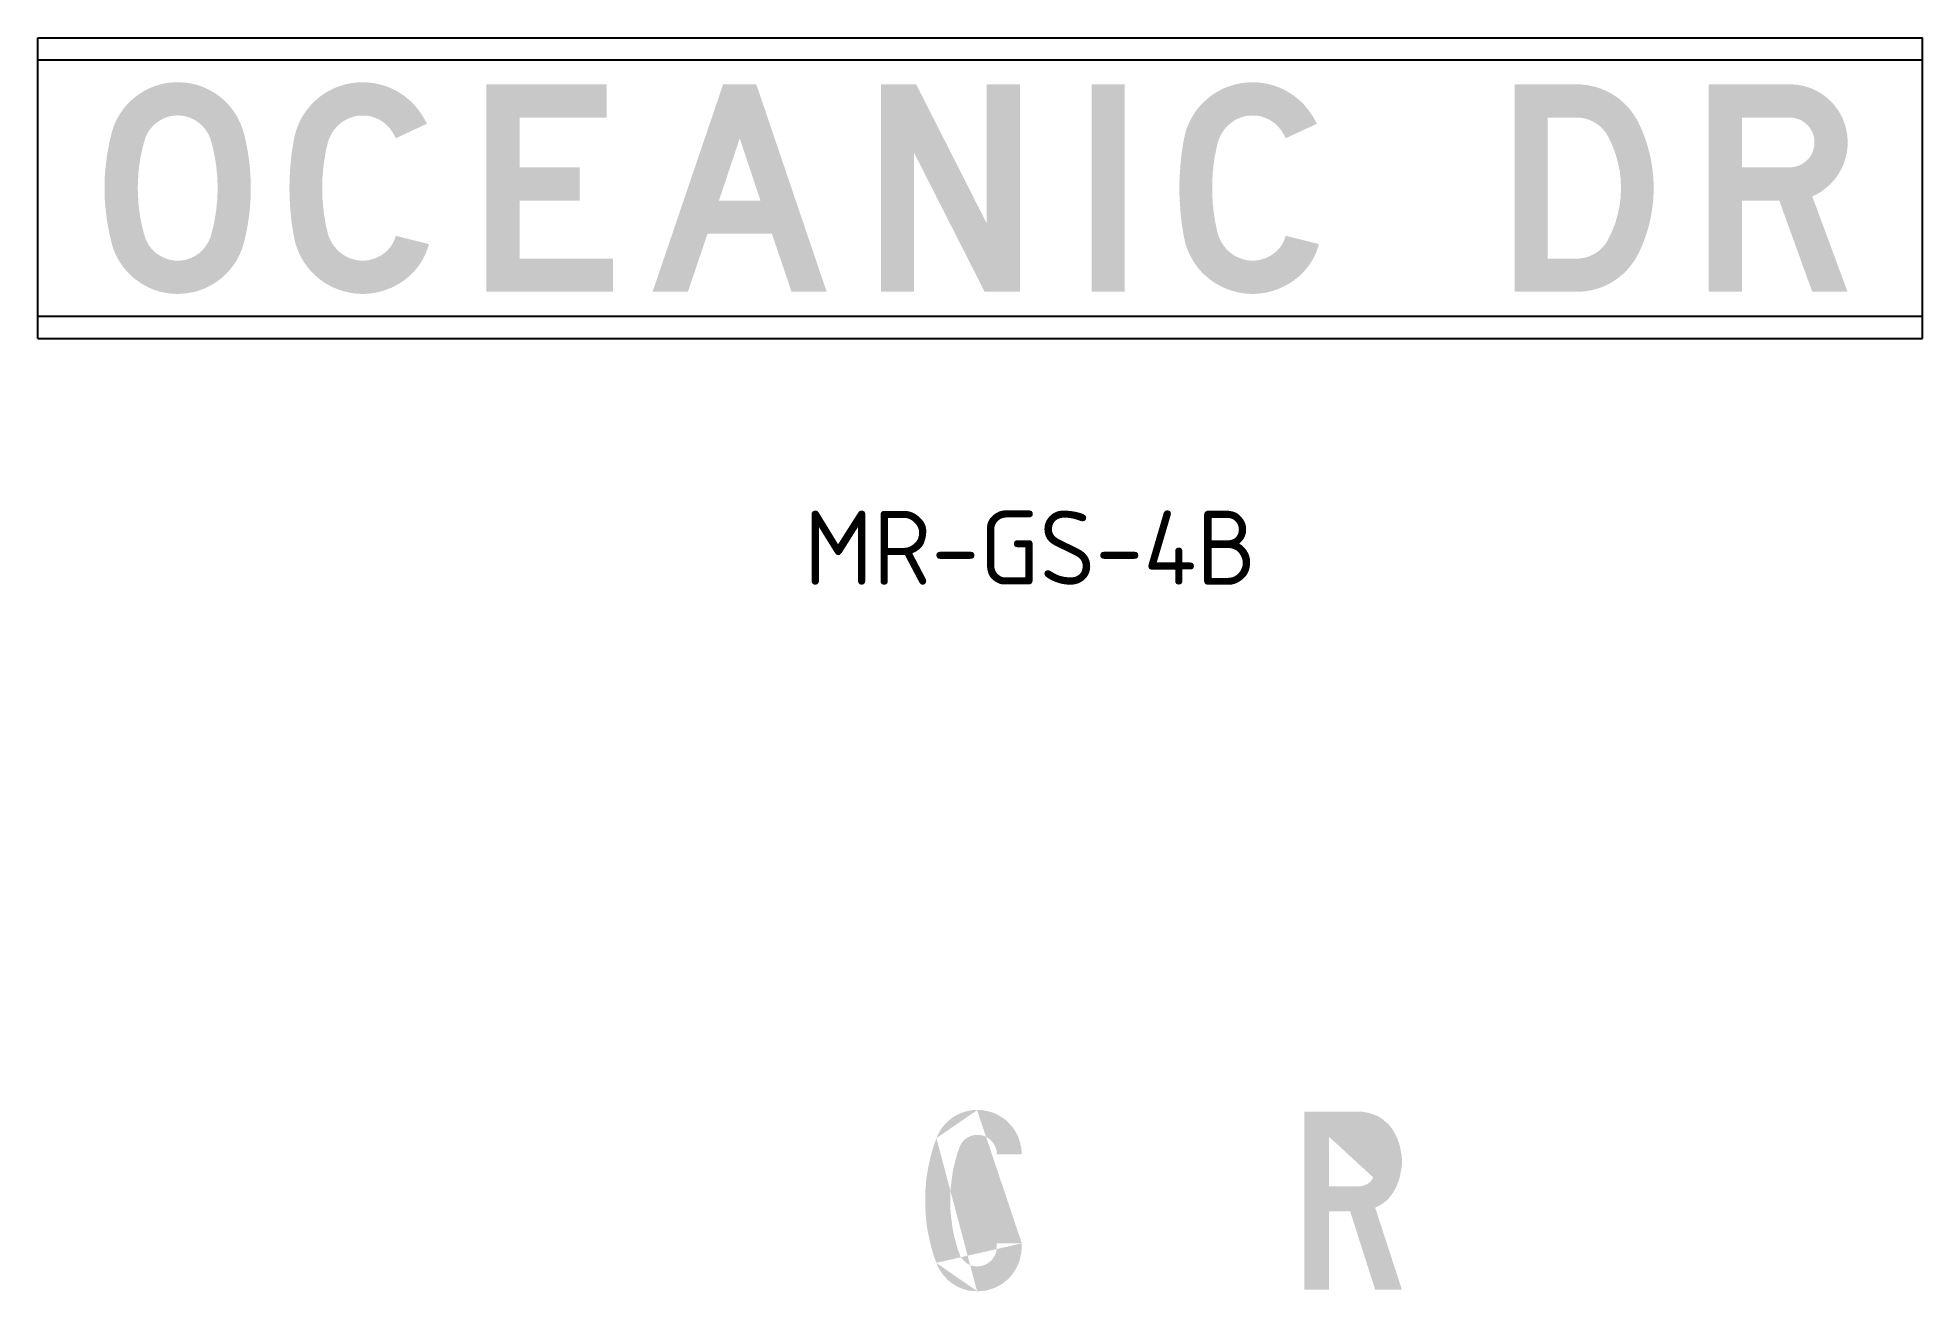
# Model space of a CAD drawing. Extents: x 78 to 205, y 184 to 269.
import ezdxf

# ---------------------------------------------------------------- set-up
doc = ezdxf.new("R2010")
doc.units = 0
doc.header["$LTSCALE"] = 12
doc.header["$MEASUREMENT"] = 0
doc.layers.add('L25', color=1, linetype='CONTINUOUS')
doc.layers.add('T50', color=7, linetype='CONTINUOUS')
doc.styles.add('ISO', font='ISO3098B')

msp = doc.modelspace()

# ---------------------------------------------------------------- texts
at = {"layer": 'T50', "style": 'ISO'}
msp.add_text('MR-GS-4B', height=5, dxfattribs=at).set_placement((129.41, 232.18))

# ---------------------------------------------------------------- hatches: boundary and pattern name
at = {"layer": 'L25'}
h = msp.add_hatch(color=256, dxfattribs=at)
h.paths.add_polyline_path([(87.14, 263.85), (87.03, 263.85), (86.92, 263.84), (86.82, 263.83), (86.71, 263.81), (86.6, 263.79), (86.5, 263.76), (86.4, 263.73), (86.3, 263.69), (86.2, 263.65), (86.1, 263.6), (86.01, 263.56), (85.92, 263.5), (85.83, 263.44), (85.74, 263.38), (85.66, 263.31), (85.57, 263.24), (85.5, 263.17), (85.42, 263.09), (85.35, 263.01), (85.28, 262.93), (85.22, 262.84), (85.16, 262.76), (85.11, 262.66), (85.06, 262.57), (85.01, 262.47), (84.97, 262.37), (84.93, 262.27), (84.9, 262.17), (84.84, 261.95), (84.78, 261.72), (84.73, 261.49), (84.68, 261.27), (84.63, 261.04), (84.59, 260.8), (84.56, 260.58), (84.53, 260.35), (84.5, 260.12), (84.48, 259.88), (84.47, 259.65), (84.45, 259.42), (84.45, 259.19), (84.44, 258.95), (84.45, 258.72), (84.45, 258.48), (84.47, 258.25), (84.48, 258.02), (84.5, 257.79), (84.53, 257.56), (84.56, 257.33), (84.59, 257.09), (84.63, 256.86), (84.68, 256.64), (84.73, 256.41), (84.78, 256.18), (84.84, 255.95), (84.9, 255.73), (84.93, 255.63), (84.97, 255.53), (85.01, 255.43), (85.06, 255.33), (85.11, 255.24), (85.16, 255.15), (85.22, 255.06), (85.28, 254.97), (85.35, 254.89), (85.42, 254.81), (85.5, 254.73), (85.57, 254.66), (85.66, 254.58), (85.74, 254.52), (85.83, 254.46), (85.92, 254.4), (86.01, 254.34), (86.1, 254.3), (86.2, 254.25), (86.3, 254.21), (86.4, 254.18), (86.5, 254.14), (86.6, 254.11), (86.71, 254.09), (86.82, 254.07), (86.92, 254.06), (87.03, 254.05), (87.14, 254.05), (87.25, 254.05), (87.35, 254.06), (87.46, 254.07), (87.56, 254.09), (87.67, 254.11), (87.77, 254.14), (87.87, 254.18), (87.97, 254.21), (88.07, 254.25), (88.17, 254.3), (88.27, 254.34), (88.36, 254.4), (88.45, 254.46), (88.54, 254.52), (88.62, 254.58), (88.7, 254.66), (88.78, 254.73), (88.85, 254.81), (88.92, 254.89), (88.99, 254.97), (89.05, 255.06), (89.11, 255.15), (89.17, 255.24), (89.22, 255.33), (89.26, 255.43), (89.31, 255.53), (89.35, 255.63), (89.37, 255.73), (89.44, 255.95), (89.5, 256.18), (89.55, 256.41), (89.6, 256.64), (89.64, 256.86), (89.68, 257.09), (89.72, 257.33), (89.75, 257.56), (89.77, 257.79), (89.79, 258.02), (89.81, 258.25), (89.82, 258.48), (89.83, 258.72), (89.83, 258.95), (89.83, 259.19), (89.82, 259.42), (89.81, 259.65), (89.79, 259.88), (89.77, 260.12), (89.75, 260.35), (89.72, 260.58), (89.68, 260.8), (89.64, 261.04), (89.6, 261.27), (89.55, 261.49), (89.5, 261.72), (89.44, 261.95), (89.37, 262.17), (89.35, 262.27), (89.31, 262.37), (89.26, 262.47), (89.22, 262.57), (89.17, 262.66), (89.11, 262.76), (89.05, 262.84), (88.99, 262.93), (88.92, 263.01), (88.85, 263.09), (88.78, 263.17), (88.7, 263.24), (88.62, 263.31), (88.54, 263.38), (88.45, 263.44), (88.36, 263.5), (88.27, 263.56), (88.17, 263.6), (88.07, 263.65), (87.97, 263.69), (87.87, 263.73), (87.77, 263.76), (87.67, 263.79), (87.56, 263.81), (87.46, 263.83), (87.35, 263.84), (87.25, 263.85)], flags=16)
h.paths.add_polyline_path([(87.14, 266.09), (86.99, 266.09), (86.85, 266.08), (86.7, 266.07), (86.56, 266.06), (86.41, 266.04), (86.27, 266.01), (86.12, 265.98), (85.98, 265.95), (85.84, 265.91), (85.7, 265.87), (85.56, 265.82), (85.43, 265.77), (85.29, 265.71), (85.16, 265.65), (85.03, 265.59), (84.9, 265.52), (84.77, 265.44), (84.65, 265.37), (84.53, 265.29), (84.41, 265.2), (84.29, 265.12), (84.18, 265.02), (84.07, 264.93), (83.96, 264.83), (83.86, 264.73), (83.76, 264.63), (83.66, 264.51), (83.56, 264.4), (83.47, 264.29), (83.39, 264.17), (83.3, 264.05), (83.22, 263.93), (83.15, 263.81), (83.08, 263.68), (83.01, 263.55), (82.95, 263.42), (82.89, 263.28), (82.83, 263.15), (82.78, 263.01), (82.74, 262.87), (82.7, 262.73), (82.66, 262.59), (82.6, 262.34), (82.54, 262.08), (82.49, 261.82), (82.44, 261.57), (82.39, 261.31), (82.35, 261.05), (82.32, 260.79), (82.29, 260.53), (82.26, 260.26), (82.24, 260), (82.22, 259.74), (82.21, 259.47), (82.2, 259.21), (82.2, 258.95), (82.2, 258.69), (82.21, 258.42), (82.22, 258.16), (82.24, 257.9), (82.26, 257.64), (82.29, 257.38), (82.32, 257.11), (82.35, 256.85), (82.39, 256.6), (82.44, 256.34), (82.49, 256.08), (82.54, 255.82), (82.6, 255.57), (82.66, 255.31), (82.7, 255.17), (82.74, 255.03), (82.78, 254.89), (82.83, 254.75), (82.89, 254.62), (82.95, 254.48), (83.01, 254.35), (83.08, 254.22), (83.15, 254.1), (83.22, 253.97), (83.3, 253.85), (83.39, 253.73), (83.47, 253.61), (83.56, 253.5), (83.66, 253.38), (83.76, 253.28), (83.86, 253.17), (83.96, 253.07), (84.07, 252.97), (84.18, 252.87), (84.29, 252.78), (84.41, 252.7), (84.53, 252.61), (84.65, 252.53), (84.77, 252.46), (84.9, 252.38), (85.03, 252.32), (85.16, 252.25), (85.29, 252.19), (85.43, 252.13), (85.56, 252.08), (85.7, 252.04), (85.84, 251.99), (85.98, 251.95), (86.12, 251.92), (86.27, 251.89), (86.41, 251.87), (86.56, 251.84), (86.7, 251.83), (86.85, 251.82), (86.99, 251.81), (87.14, 251.81), (87.28, 251.81), (87.43, 251.82), (87.57, 251.83), (87.72, 251.84), (87.86, 251.87), (88.01, 251.89), (88.15, 251.92), (88.29, 251.95), (88.44, 251.99), (88.58, 252.04), (88.71, 252.08), (88.84, 252.13), (88.98, 252.19), (89.11, 252.25), (89.24, 252.32), (89.37, 252.38), (89.5, 252.46), (89.63, 252.53), (89.75, 252.61), (89.87, 252.7), (89.98, 252.78), (90.1, 252.87), (90.21, 252.97), (90.31, 253.07), (90.42, 253.17), (90.52, 253.28), (90.62, 253.38), (90.71, 253.5), (90.8, 253.61), (90.89, 253.73), (90.97, 253.85), (91.05, 253.97), (91.12, 254.1), (91.2, 254.22), (91.26, 254.35), (91.33, 254.48), (91.38, 254.62), (91.44, 254.75), (91.49, 254.89), (91.54, 255.03), (91.58, 255.17), (91.62, 255.31), (91.68, 255.57), (91.74, 255.82), (91.79, 256.08), (91.84, 256.34), (91.89, 256.6), (91.92, 256.85), (91.96, 257.11), (91.99, 257.38), (92.02, 257.64), (92.03, 257.9), (92.05, 258.16), (92.06, 258.42), (92.07, 258.69), (92.07, 258.95), (92.07, 259.21), (92.06, 259.47), (92.05, 259.74), (92.03, 260), (92.02, 260.26), (91.99, 260.53), (91.96, 260.79), (91.92, 261.05), (91.89, 261.31), (91.84, 261.57), (91.79, 261.82), (91.74, 262.08), (91.68, 262.34), (91.62, 262.59), (91.58, 262.73), (91.54, 262.87), (91.49, 263.01), (91.44, 263.15), (91.38, 263.28), (91.33, 263.42), (91.26, 263.55), (91.2, 263.68), (91.12, 263.81), (91.05, 263.93), (90.97, 264.05), (90.89, 264.17), (90.8, 264.29), (90.71, 264.4), (90.62, 264.51), (90.52, 264.63), (90.42, 264.73), (90.31, 264.83), (90.21, 264.93), (90.1, 265.02), (89.98, 265.12), (89.87, 265.2), (89.75, 265.29), (89.63, 265.37), (89.5, 265.44), (89.37, 265.52), (89.24, 265.59), (89.11, 265.65), (88.98, 265.71), (88.84, 265.77), (88.71, 265.82), (88.58, 265.87), (88.44, 265.91), (88.29, 265.95), (88.15, 265.98), (88.01, 266.01), (87.86, 266.04), (87.72, 266.06), (87.57, 266.07), (87.43, 266.08), (87.28, 266.09)])
for points in [[(99.62, 266.09), (99.46, 266.09), (99.31, 266.08), (99.16, 266.07), (99, 266.05), (98.85, 266.03), (98.7, 266), (98.55, 265.97), (98.4, 265.93), (98.25, 265.89), (98.1, 265.84), (97.96, 265.79), (97.82, 265.74), (97.68, 265.68), (97.54, 265.61), (97.4, 265.54), (97.27, 265.47), (97.13, 265.39), (97, 265.3), (96.88, 265.22), (96.75, 265.13), (96.63, 265.03), (96.52, 264.93), (96.4, 264.83), (96.29, 264.72), (96.18, 264.61), (96.08, 264.5), (95.98, 264.38), (95.88, 264.26), (95.79, 264.14), (95.7, 264.01), (95.62, 263.88), (95.54, 263.75), (95.46, 263.61), (95.39, 263.47), (95.33, 263.33), (95.27, 263.19), (95.21, 263.05), (95.16, 262.91), (95.11, 262.76), (95.07, 262.61), (95.03, 262.46), (95, 262.31), (94.94, 262.02), (94.9, 261.73), (94.85, 261.44), (94.81, 261.15), (94.78, 260.86), (94.76, 260.56), (94.73, 260.27), (94.71, 259.98), (94.7, 259.69), (94.69, 259.39), (94.68, 259.1), (94.68, 258.81), (94.69, 258.51), (94.7, 258.22), (94.71, 257.92), (94.73, 257.63), (94.76, 257.34), (94.78, 257.04), (94.81, 256.75), (94.85, 256.46), (94.9, 256.17), (94.94, 255.88), (95, 255.59), (95.03, 255.44), (95.07, 255.29), (95.11, 255.14), (95.16, 254.99), (95.21, 254.85), (95.27, 254.7), (95.33, 254.57), (95.39, 254.43), (95.46, 254.29), (95.54, 254.15), (95.62, 254.02), (95.7, 253.89), (95.79, 253.77), (95.88, 253.64), (95.98, 253.52), (96.08, 253.4), (96.18, 253.29), (96.29, 253.18), (96.4, 253.07), (96.52, 252.97), (96.63, 252.87), (96.75, 252.77), (96.88, 252.68), (97, 252.59), (97.13, 252.51), (97.27, 252.44), (97.4, 252.36), (97.54, 252.29), (97.68, 252.22), (97.82, 252.17), (97.96, 252.11), (98.1, 252.06), (98.25, 252.01), (98.4, 251.97), (98.55, 251.93), (98.7, 251.9), (98.85, 251.87), (99, 251.85), (99.16, 251.83), (99.31, 251.82), (99.46, 251.81), (99.62, 251.81), (99.77, 251.81), (99.93, 251.82), (100.08, 251.83), (100.23, 251.85), (100.38, 251.87), (100.53, 251.9), (100.68, 251.93), (100.83, 251.97), (100.98, 252.01), (101.13, 252.06), (101.28, 252.11), (101.41, 252.17), (101.56, 252.22), (101.7, 252.29), (101.83, 252.36), (101.97, 252.44), (102.1, 252.51), (102.23, 252.59), (102.36, 252.68), (102.48, 252.77), (102.6, 252.87), (102.72, 252.97), (102.84, 253.07), (102.94, 253.17), (103.04, 253.27), (103.14, 253.38), (103.24, 253.5), (103.33, 253.61), (103.41, 253.73), (103.5, 253.85), (103.58, 253.97), (103.65, 254.09), (103.72, 254.22), (103.79, 254.35), (103.85, 254.48), (103.91, 254.62), (103.96, 254.75), (104.01, 254.89), (104.06, 255.03), (104.09, 255.17), (101.86, 255.73), (101.83, 255.63), (101.8, 255.53), (101.76, 255.44), (101.71, 255.34), (101.67, 255.25), (101.62, 255.16), (101.56, 255.07), (101.5, 254.98), (101.43, 254.9), (101.37, 254.83), (101.29, 254.75), (101.22, 254.68), (101.14, 254.6), (101.05, 254.54), (100.96, 254.47), (100.87, 254.41), (100.77, 254.35), (100.67, 254.31), (100.58, 254.26), (100.48, 254.21), (100.37, 254.18), (100.27, 254.15), (100.16, 254.12), (100.05, 254.09), (99.95, 254.07), (99.83, 254.06), (99.73, 254.05), (99.62, 254.05), (99.51, 254.05), (99.4, 254.06), (99.29, 254.07), (99.18, 254.09), (99.07, 254.12), (98.97, 254.15), (98.86, 254.18), (98.76, 254.21), (98.66, 254.26), (98.56, 254.31), (98.46, 254.35), (98.37, 254.41), (98.27, 254.47), (98.19, 254.54), (98.1, 254.6), (98.02, 254.68), (97.94, 254.75), (97.86, 254.83), (97.79, 254.92), (97.71, 255), (97.65, 255.1), (97.58, 255.19), (97.53, 255.28), (97.47, 255.38), (97.42, 255.48), (97.38, 255.58), (97.33, 255.69), (97.3, 255.79), (97.27, 255.9), (97.24, 256.01), (97.18, 256.25), (97.13, 256.49), (97.09, 256.74), (97.05, 256.98), (97.01, 257.22), (96.98, 257.47), (96.95, 257.72), (96.93, 257.96), (96.91, 258.21), (96.9, 258.46), (96.89, 258.7), (96.89, 258.95), (96.89, 259.2), (96.9, 259.45), (96.91, 259.69), (96.93, 259.94), (96.95, 260.18), (96.98, 260.43), (97.01, 260.67), (97.05, 260.92), (97.09, 261.17), (97.13, 261.41), (97.18, 261.65), (97.24, 261.89), (97.27, 262), (97.3, 262.11), (97.33, 262.21), (97.38, 262.32), (97.42, 262.42), (97.47, 262.52), (97.53, 262.62), (97.58, 262.71), (97.65, 262.81), (97.71, 262.9), (97.79, 262.99), (97.86, 263.07), (97.94, 263.15), (98.02, 263.23), (98.1, 263.3), (98.19, 263.37), (98.27, 263.43), (98.37, 263.49), (98.46, 263.55), (98.56, 263.6), (98.66, 263.64), (98.76, 263.69), (98.86, 263.72), (98.97, 263.76), (99.07, 263.79), (99.18, 263.81), (99.29, 263.83), (99.4, 263.84), (99.51, 263.84), (99.62, 263.85), (99.73, 263.84), (99.83, 263.84), (99.95, 263.83), (100.05, 263.81), (100.16, 263.79), (100.27, 263.76), (100.37, 263.72), (100.48, 263.69), (100.58, 263.64), (100.67, 263.6), (100.77, 263.55), (100.87, 263.49), (100.96, 263.43), (101.05, 263.37), (101.14, 263.3), (101.22, 263.23), (101.29, 263.15), (101.37, 263.07), (101.45, 262.98), (101.52, 262.9), (101.58, 262.8), (101.65, 262.71), (101.7, 262.61), (101.76, 262.51), (101.81, 262.41), (101.86, 262.31), (103.93, 263.28), (103.95, 263.29), (103.89, 263.44), (103.81, 263.57), (103.73, 263.71), (103.65, 263.85), (103.56, 263.98), (103.47, 264.11), (103.37, 264.24), (103.27, 264.36), (103.17, 264.49), (103.06, 264.61), (102.95, 264.72), (102.84, 264.83), (102.72, 264.93), (102.6, 265.03), (102.48, 265.13), (102.36, 265.22), (102.23, 265.3), (102.1, 265.39), (101.97, 265.47), (101.83, 265.54), (101.7, 265.61), (101.56, 265.68), (101.41, 265.74), (101.28, 265.79), (101.13, 265.84), (100.98, 265.89), (100.83, 265.93), (100.68, 265.97), (100.53, 266), (100.38, 266.03), (100.23, 266.05), (100.08, 266.07), (99.93, 266.08), (99.77, 266.09)], [(110.21, 258.11), (110.21, 254.19), (116.51, 254.19), (116.51, 251.95), (107.97, 251.95), (107.97, 265.95), (116.09, 265.95), (116.09, 263.71), (110.21, 263.71), (110.21, 260.35), (114.27, 260.35), (114.27, 258.11)], [(141.6, 251.95), (136.84, 261.33), (136.84, 251.95), (134.6, 251.95), (134.6, 265.95), (136.98, 265.95), (141.74, 256.57), (141.74, 265.95), (143.98, 265.95), (143.98, 251.95)], [(151.06, 251.95), (148.82, 251.95), (148.82, 265.95), (151.06, 265.95)], [(159.68, 266.09), (159.53, 266.09), (159.37, 266.08), (159.22, 266.07), (159.07, 266.05), (158.92, 266.03), (158.76, 266), (158.61, 265.97), (158.46, 265.93), (158.31, 265.89), (158.17, 265.84), (158.03, 265.79), (157.88, 265.74), (157.74, 265.68), (157.6, 265.61), (157.47, 265.54), (157.33, 265.47), (157.2, 265.39), (157.07, 265.3), (156.94, 265.22), (156.82, 265.13), (156.7, 265.03), (156.58, 264.93), (156.46, 264.83), (156.35, 264.72), (156.24, 264.61), (156.14, 264.5), (156.04, 264.38), (155.94, 264.26), (155.85, 264.14), (155.77, 264.01), (155.68, 263.88), (155.6, 263.75), (155.53, 263.61), (155.46, 263.47), (155.39, 263.33), (155.33, 263.19), (155.27, 263.05), (155.22, 262.91), (155.17, 262.76), (155.13, 262.61), (155.1, 262.46), (155.06, 262.31), (155.01, 262.02), (154.96, 261.73), (154.92, 261.44), (154.88, 261.15), (154.85, 260.86), (154.82, 260.56), (154.8, 260.27), (154.78, 259.98), (154.76, 259.69), (154.75, 259.39), (154.75, 259.1), (154.75, 258.81), (154.75, 258.51), (154.76, 258.22), (154.78, 257.92), (154.8, 257.63), (154.82, 257.34), (154.85, 257.04), (154.88, 256.75), (154.92, 256.46), (154.96, 256.17), (155.01, 255.88), (155.06, 255.59), (155.1, 255.44), (155.13, 255.29), (155.17, 255.14), (155.22, 254.99), (155.27, 254.85), (155.33, 254.7), (155.39, 254.57), (155.46, 254.43), (155.53, 254.29), (155.6, 254.15), (155.68, 254.02), (155.77, 253.89), (155.85, 253.77), (155.94, 253.64), (156.04, 253.52), (156.14, 253.4), (156.24, 253.29), (156.35, 253.18), (156.46, 253.07), (156.58, 252.97), (156.7, 252.87), (156.82, 252.77), (156.94, 252.68), (157.07, 252.59), (157.2, 252.51), (157.33, 252.44), (157.47, 252.36), (157.6, 252.29), (157.74, 252.22), (157.88, 252.17), (158.03, 252.11), (158.17, 252.06), (158.31, 252.01), (158.46, 251.97), (158.61, 251.93), (158.76, 251.9), (158.92, 251.87), (159.07, 251.85), (159.22, 251.83), (159.37, 251.82), (159.53, 251.81), (159.68, 251.81), (159.84, 251.81), (159.99, 251.82), (160.14, 251.83), (160.29, 251.85), (160.45, 251.87), (160.6, 251.9), (160.75, 251.93), (160.9, 251.97), (161.05, 252.01), (161.2, 252.06), (161.34, 252.11), (161.48, 252.17), (161.62, 252.22), (161.76, 252.29), (161.9, 252.36), (162.03, 252.44), (162.16, 252.51), (162.29, 252.59), (162.42, 252.68), (162.54, 252.77), (162.67, 252.87), (162.79, 252.97), (162.9, 253.07), (163.01, 253.17), (163.11, 253.27), (163.2, 253.38), (163.3, 253.5), (163.39, 253.61), (163.48, 253.73), (163.56, 253.85), (163.64, 253.97), (163.72, 254.09), (163.79, 254.22), (163.86, 254.35), (163.92, 254.48), (163.98, 254.62), (164.03, 254.75), (164.08, 254.89), (164.12, 255.03), (164.16, 255.17), (161.92, 255.73), (161.89, 255.63), (161.86, 255.53), (161.82, 255.44), (161.78, 255.34), (161.73, 255.25), (161.68, 255.16), (161.62, 255.07), (161.57, 254.98), (161.5, 254.9), (161.43, 254.83), (161.36, 254.75), (161.28, 254.68), (161.2, 254.6), (161.11, 254.54), (161.02, 254.47), (160.93, 254.41), (160.84, 254.35), (160.74, 254.31), (160.64, 254.26), (160.54, 254.21), (160.43, 254.18), (160.33, 254.15), (160.23, 254.12), (160.12, 254.09), (160.01, 254.07), (159.9, 254.06), (159.79, 254.05), (159.68, 254.05), (159.57, 254.05), (159.46, 254.06), (159.36, 254.07), (159.24, 254.09), (159.14, 254.12), (159.03, 254.15), (158.93, 254.18), (158.83, 254.21), (158.72, 254.26), (158.62, 254.31), (158.53, 254.35), (158.43, 254.41), (158.34, 254.47), (158.25, 254.54), (158.17, 254.6), (158.08, 254.68), (158, 254.75), (157.92, 254.83), (157.85, 254.92), (157.78, 255), (157.71, 255.1), (157.65, 255.19), (157.59, 255.28), (157.54, 255.38), (157.49, 255.48), (157.44, 255.58), (157.4, 255.69), (157.36, 255.79), (157.33, 255.9), (157.3, 256.01), (157.25, 256.25), (157.2, 256.49), (157.15, 256.74), (157.11, 256.98), (157.08, 257.22), (157.04, 257.47), (157.02, 257.72), (156.99, 257.96), (156.98, 258.21), (156.97, 258.46), (156.96, 258.7), (156.96, 258.95), (156.96, 259.2), (156.97, 259.45), (156.98, 259.69), (156.99, 259.94), (157.02, 260.18), (157.04, 260.43), (157.08, 260.67), (157.11, 260.92), (157.15, 261.17), (157.2, 261.41), (157.25, 261.65), (157.3, 261.89), (157.33, 262), (157.36, 262.11), (157.4, 262.21), (157.44, 262.32), (157.49, 262.42), (157.54, 262.52), (157.59, 262.62), (157.65, 262.71), (157.71, 262.81), (157.78, 262.9), (157.85, 262.99), (157.92, 263.07), (158, 263.15), (158.08, 263.23), (158.17, 263.3), (158.25, 263.37), (158.34, 263.43), (158.43, 263.49), (158.53, 263.55), (158.62, 263.6), (158.72, 263.64), (158.83, 263.69), (158.93, 263.72), (159.03, 263.76), (159.14, 263.79), (159.24, 263.81), (159.36, 263.83), (159.46, 263.84), (159.57, 263.84), (159.68, 263.85), (159.79, 263.84), (159.9, 263.84), (160.01, 263.83), (160.12, 263.81), (160.23, 263.79), (160.33, 263.76), (160.43, 263.72), (160.54, 263.69), (160.64, 263.64), (160.74, 263.6), (160.84, 263.55), (160.93, 263.49), (161.02, 263.43), (161.11, 263.37), (161.2, 263.3), (161.28, 263.23), (161.36, 263.15), (161.44, 263.07), (161.51, 262.98), (161.58, 262.9), (161.65, 262.8), (161.71, 262.71), (161.77, 262.61), (161.83, 262.51), (161.87, 262.41), (161.92, 262.31), (164, 263.28), (164.02, 263.29), (163.95, 263.44), (163.87, 263.57), (163.8, 263.71), (163.71, 263.85), (163.62, 263.98), (163.53, 264.11), (163.44, 264.24), (163.33, 264.36), (163.23, 264.49), (163.13, 264.61), (163.02, 264.72), (162.9, 264.83), (162.79, 264.93), (162.67, 265.03), (162.54, 265.13), (162.42, 265.22), (162.29, 265.3), (162.16, 265.39), (162.03, 265.47), (161.9, 265.54), (161.76, 265.61), (161.62, 265.68), (161.48, 265.74), (161.34, 265.79), (161.2, 265.84), (161.05, 265.89), (160.9, 265.93), (160.75, 265.97), (160.6, 266), (160.45, 266.03), (160.29, 266.05), (160.14, 266.07), (159.99, 266.08), (159.84, 266.09)]]:
    msp.add_hatch(color=256, dxfattribs=at).paths.add_polyline_path(points)
h = msp.add_hatch(color=256, dxfattribs=at)
h.paths.add_polyline_path([(121.57, 251.95), (119.19, 251.95), (123.95, 265.95), (126.19, 265.95), (130.94, 251.95), (128.57, 251.95), (127.24, 255.87), (122.9, 255.87)])
h.paths.add_polyline_path([(125.07, 262.31), (126.47, 258.11), (123.67, 258.11)], flags=16)
h = msp.add_hatch(color=256, dxfattribs=at)
h.paths.add_polyline_path([(182.88, 254.59), (182.79, 254.53), (182.69, 254.48), (182.6, 254.43), (182.5, 254.39), (182.4, 254.34), (182.3, 254.31), (182.2, 254.28), (182.1, 254.25), (181.99, 254.23), (181.88, 254.21), (181.78, 254.2), (181.67, 254.19), (181.57, 254.19), (179.6, 254.19), (179.6, 263.71), (181.57, 263.71), (181.56, 263.71), (181.57, 263.71), (181.67, 263.71), (181.78, 263.7), (181.88, 263.69), (181.99, 263.67), (182.1, 263.65), (182.2, 263.62), (182.3, 263.59), (182.4, 263.56), (182.5, 263.52), (182.6, 263.47), (182.69, 263.42), (182.79, 263.37), (182.88, 263.31), (182.97, 263.25), (183.05, 263.18), (183.13, 263.12), (183.21, 263.04), (183.29, 262.97), (183.36, 262.89), (183.43, 262.81), (183.49, 262.72), (183.56, 262.64), (183.61, 262.54), (183.67, 262.45), (183.75, 262.28), (183.83, 262.11), (183.91, 261.95), (183.98, 261.77), (184.05, 261.6), (184.12, 261.43), (184.18, 261.25), (184.23, 261.07), (184.29, 260.89), (184.33, 260.71), (184.37, 260.53), (184.41, 260.34), (184.45, 260.16), (184.48, 259.98), (184.5, 259.79), (184.52, 259.6), (184.53, 259.42), (184.54, 259.23), (184.54, 259.05), (184.54, 258.86), (184.54, 258.67), (184.53, 258.48), (184.52, 258.3), (184.5, 258.11), (184.48, 257.92), (184.45, 257.74), (184.41, 257.56), (184.37, 257.37), (184.33, 257.19), (184.29, 257.01), (184.23, 256.83), (184.18, 256.65), (184.12, 256.47), (184.05, 256.3), (183.98, 256.13), (183.91, 255.95), (183.83, 255.78), (183.75, 255.62), (183.67, 255.45), (183.61, 255.36), (183.56, 255.27), (183.49, 255.18), (183.43, 255.1), (183.36, 255.01), (183.29, 254.93), (183.21, 254.85), (183.13, 254.78), (183.05, 254.71), (182.97, 254.65)], flags=16)
h.paths.add_polyline_path([(184.48, 252.98), (184.36, 252.88), (184.24, 252.79), (184.11, 252.71), (183.99, 252.63), (183.86, 252.55), (183.73, 252.48), (183.59, 252.41), (183.46, 252.35), (183.32, 252.29), (183.18, 252.24), (183.04, 252.19), (182.9, 252.14), (182.75, 252.1), (182.61, 252.06), (182.46, 252.04), (182.31, 252.01), (182.16, 251.99), (182.01, 251.97), (181.86, 251.96), (181.72, 251.95), (181.57, 251.95), (177.37, 251.95), (177.37, 265.95), (181.57, 265.95), (181.56, 265.95), (181.57, 265.95), (181.72, 265.95), (181.86, 265.94), (182.01, 265.93), (182.16, 265.91), (182.31, 265.89), (182.46, 265.86), (182.61, 265.83), (182.75, 265.8), (182.9, 265.76), (183.04, 265.71), (183.18, 265.66), (183.32, 265.61), (183.46, 265.55), (183.59, 265.49), (183.73, 265.42), (183.86, 265.35), (183.99, 265.27), (184.11, 265.19), (184.24, 265.11), (184.36, 265.02), (184.48, 264.93), (184.59, 264.83), (184.71, 264.73), (184.81, 264.63), (184.92, 264.52), (185.02, 264.41), (185.12, 264.3), (185.21, 264.18), (185.3, 264.06), (185.39, 263.94), (185.47, 263.82), (185.55, 263.69), (185.63, 263.56), (185.7, 263.43), (185.76, 263.29), (185.86, 263.09), (185.95, 262.89), (186.03, 262.69), (186.11, 262.49), (186.18, 262.28), (186.25, 262.07), (186.32, 261.86), (186.38, 261.65), (186.44, 261.44), (186.49, 261.23), (186.54, 261.02), (186.58, 260.8), (186.62, 260.59), (186.65, 260.37), (186.68, 260.15), (186.71, 259.93), (186.73, 259.72), (186.74, 259.5), (186.75, 259.28), (186.75, 259.06), (186.75, 258.84), (186.75, 258.62), (186.74, 258.41), (186.73, 258.18), (186.71, 257.97), (186.68, 257.75), (186.65, 257.53), (186.62, 257.32), (186.58, 257.1), (186.54, 256.88), (186.49, 256.67), (186.44, 256.46), (186.38, 256.25), (186.32, 256.03), (186.25, 255.83), (186.18, 255.62), (186.11, 255.41), (186.03, 255.21), (185.95, 255.01), (185.86, 254.81), (185.76, 254.61), (185.7, 254.47), (185.63, 254.34), (185.55, 254.21), (185.47, 254.08), (185.39, 253.96), (185.3, 253.84), (185.21, 253.72), (185.12, 253.6), (185.02, 253.49), (184.92, 253.38), (184.81, 253.27), (184.71, 253.17), (184.59, 253.07)])
h = msp.add_hatch(color=256, dxfattribs=at)
h.paths.add_polyline_path([(198.62, 259.16), (198.52, 259.07), (198.41, 258.97), (198.3, 258.89), (198.19, 258.81), (198.08, 258.72), (197.96, 258.65), (197.84, 258.58), (197.72, 258.51), (197.59, 258.45), (197.46, 258.39), (199.84, 251.95), (197.46, 251.95), (195.23, 258.11), (192.71, 258.11), (192.71, 251.95), (190.47, 251.95), (190.47, 265.95), (195.93, 265.95), (195.92, 265.95), (195.93, 265.95), (196.06, 265.95), (196.2, 265.94), (196.34, 265.93), (196.47, 265.92), (196.61, 265.89), (196.74, 265.87), (196.88, 265.84), (197.01, 265.8), (197.14, 265.76), (197.27, 265.72), (197.4, 265.67), (197.52, 265.62), (197.65, 265.56), (197.77, 265.5), (197.89, 265.43), (198.01, 265.36), (198.12, 265.29), (198.24, 265.21), (198.35, 265.13), (198.45, 265.04), (198.55, 264.95), (198.65, 264.86), (198.75, 264.76), (198.85, 264.66), (198.93, 264.56), (199.02, 264.45), (199.1, 264.34), (199.18, 264.23), (199.26, 264.11), (199.33, 263.99), (199.39, 263.87), (199.45, 263.75), (199.51, 263.63), (199.57, 263.5), (199.61, 263.37), (199.66, 263.24), (199.7, 263.11), (199.73, 262.98), (199.76, 262.85), (199.79, 262.71), (199.81, 262.58), (199.83, 262.44), (199.84, 262.3), (199.84, 262.17), (199.84, 262.03), (199.84, 261.89), (199.84, 261.75), (199.83, 261.61), (199.81, 261.47), (199.79, 261.33), (199.76, 261.2), (199.73, 261.06), (199.69, 260.93), (199.65, 260.79), (199.6, 260.66), (199.56, 260.53), (199.5, 260.4), (199.44, 260.28), (199.38, 260.15), (199.31, 260.03), (199.24, 259.91), (199.16, 259.8), (199.08, 259.68), (199, 259.57), (198.91, 259.47), (198.82, 259.36), (198.72, 259.26)])
h.paths.add_polyline_path([(196.55, 260.47), (196.46, 260.44), (196.38, 260.41), (196.29, 260.39), (196.2, 260.37), (196.11, 260.36), (196.02, 260.35), (195.93, 260.35), (192.71, 260.35), (192.71, 263.71), (195.93, 263.71), (195.92, 263.71), (195.93, 263.71), (196.02, 263.71), (196.11, 263.7), (196.2, 263.69), (196.29, 263.67), (196.38, 263.65), (196.46, 263.62), (196.55, 263.59), (196.64, 263.56), (196.72, 263.52), (196.8, 263.47), (196.87, 263.43), (196.94, 263.37), (197.02, 263.31), (197.08, 263.25), (197.15, 263.19), (197.21, 263.12), (197.27, 263.05), (197.32, 262.98), (197.37, 262.9), (197.41, 262.82), (197.46, 262.74), (197.49, 262.65), (197.52, 262.57), (197.55, 262.48), (197.57, 262.39), (197.59, 262.3), (197.6, 262.21), (197.6, 262.12), (197.6, 262.03), (197.6, 261.94), (197.6, 261.85), (197.59, 261.76), (197.57, 261.67), (197.55, 261.58), (197.52, 261.49), (197.49, 261.41), (197.46, 261.32), (197.41, 261.24), (197.37, 261.16), (197.32, 261.08), (197.27, 261.01), (197.21, 260.94), (197.15, 260.87), (197.08, 260.81), (197.02, 260.75), (196.94, 260.69), (196.87, 260.64), (196.8, 260.59), (196.72, 260.54), (196.64, 260.5)], flags=16)
h = msp.add_hatch(color=256, dxfattribs=at)
h.paths.add_polyline_path([(144.11, 187.49), (144.09, 187.49)], flags=16)
edge = h.paths.add_edge_path()
edge.add_line((142.41, 187.72), (144.11, 187.72))
edge.add_line((144.11, 187.72), (144.11, 187.49))
edge.add_line((144.09, 187.29), (144.11, 187.49))
edge.add_line((144.09, 187.29), (144.08, 187.08))
edge.add_line((144.08, 187.08), (144.03, 186.88))
edge.add_line((144.03, 186.88), (143.99, 186.67))
edge.add_line((143.99, 186.67), (143.93, 186.48))
edge.add_line((143.93, 186.48), (143.86, 186.29))
edge.add_line((143.86, 186.29), (143.77, 186.11))
edge.add_line((143.77, 186.11), (143.67, 185.93))
edge.add_line((143.67, 185.93), (143.55, 185.76))
edge.add_line((143.55, 185.76), (143.43, 185.59))
edge.add_line((143.43, 185.59), (143.3, 185.43))
edge.add_line((143.3, 185.43), (143.16, 185.29))
edge.add_line((143.16, 185.29), (143, 185.16))
edge.add_line((143, 185.16), (142.84, 185.03))
edge.add_line((142.84, 185.03), (142.66, 184.92))
edge.add_line((142.66, 184.92), (142.49, 184.82))
edge.add_line((142.49, 184.82), (142.3, 184.73))
edge.add_line((142.3, 184.73), (142.11, 184.66))
edge.add_line((142.11, 184.66), (141.92, 184.6))
edge.add_line((141.92, 184.6), (141.71, 184.54))
edge.add_line((141.71, 184.54), (141.51, 184.52))
edge.add_line((141.51, 184.52), (141.31, 184.5))
edge.add_line((141.31, 184.5), (141.1, 184.49))
edge.add_line((141.1, 184.49), (140.9, 184.5))
edge.add_line((140.9, 184.5), (140.71, 184.52))
edge.add_line((140.71, 184.52), (140.5, 184.54))
edge.add_line((140.5, 184.54), (140.31, 184.59))
edge.add_line((140.31, 184.59), (140.12, 184.65))
edge.add_line((140.12, 184.65), (139.93, 184.72))
edge.add_line((139.93, 184.72), (139.76, 184.81))
edge.add_line((139.76, 184.81), (139.58, 184.91))
edge.add_line((139.58, 184.91), (139.42, 185.01))
edge.add_line((139.42, 185.01), (139.26, 185.13))
edge.add_line((139.26, 185.13), (139.1, 185.26))
edge.add_line((139.1, 185.26), (138.97, 185.41))
edge.add_line((138.97, 185.41), (138.84, 185.55))
edge.add_line((138.84, 185.55), (138.71, 185.71))
edge.add_line((138.71, 185.71), (138.61, 185.87))
edge.add_line((138.61, 185.87), (138.51, 186.05))
edge.add_line((138.51, 186.05), (138.42, 186.22))
edge.add_line((138.42, 186.22), (138.35, 186.41))
edge.add_line((138.35, 186.41), (138.2, 186.79))
edge.add_line((138.2, 186.79), (138.08, 187.18))
edge.add_line((138.08, 187.18), (137.97, 187.58))
edge.add_line((137.97, 187.58), (137.88, 187.97))
edge.add_line((137.88, 187.97), (137.79, 188.38))
edge.add_line((137.79, 188.38), (137.72, 188.77))
edge.add_line((137.72, 188.77), (137.66, 189.18))
edge.add_line((137.66, 189.18), (137.63, 189.59))
edge.add_line((137.63, 189.59), (137.6, 190))
edge.add_line((137.6, 190), (137.59, 190.41))
edge.add_line((137.59, 190.41), (137.59, 190.82))
edge.add_line((137.59, 190.82), (137.6, 191.22))
edge.add_line((137.6, 191.22), (137.63, 191.63))
edge.add_line((137.63, 191.63), (137.66, 192.04))
edge.add_line((137.66, 192.04), (137.72, 192.43))
edge.add_line((137.72, 192.43), (137.79, 192.84))
edge.add_line((137.79, 192.84), (137.88, 193.24))
edge.add_line((137.88, 193.24), (137.97, 193.64))
edge.add_line((137.97, 193.64), (138.08, 194.04))
edge.add_line((138.08, 194.04), (138.2, 194.42))
edge.add_line((138.2, 194.42), (138.35, 194.81))
edge.add_line((138.35, 194.81), (138.42, 194.99))
edge.add_line((138.42, 194.99), (138.51, 195.18))
edge.add_line((138.51, 195.18), (138.61, 195.34))
edge.add_line((138.61, 195.34), (138.71, 195.51))
edge.add_line((138.71, 195.51), (138.84, 195.67))
edge.add_line((138.84, 195.67), (138.97, 195.82))
edge.add_line((138.97, 195.82), (139.1, 195.95))
edge.add_line((139.1, 195.95), (139.26, 196.08))
edge.add_line((139.26, 196.08), (139.42, 196.2))
edge.add_line((139.42, 196.2), (139.58, 196.31))
edge.add_line((139.58, 196.31), (139.76, 196.4))
edge.add_line((139.76, 196.4), (139.93, 196.49))
edge.add_line((139.93, 196.49), (140.12, 196.56))
edge.add_line((140.12, 196.56), (140.31, 196.62))
edge.add_line((140.31, 196.62), (140.5, 196.66))
edge.add_line((140.5, 196.66), (140.71, 196.71))
edge.add_line((140.71, 196.71), (140.9, 196.72))
edge.add_line((140.9, 196.72), (141.1, 196.72))
edge.add_line((141.1, 196.72), (141.31, 196.72))
edge.add_line((141.31, 196.72), (141.51, 196.71))
edge.add_line((141.51, 196.71), (141.71, 196.66))
edge.add_line((141.71, 196.66), (141.92, 196.62))
edge.add_line((141.92, 196.62), (142.11, 196.56))
edge.add_line((142.11, 196.56), (142.3, 196.49))
edge.add_line((142.3, 196.49), (142.49, 196.4))
edge.add_line((142.49, 196.4), (142.66, 196.3))
edge.add_line((142.66, 196.3), (142.84, 196.18))
edge.add_line((142.84, 196.18), (143, 196.07))
edge.add_line((143, 196.07), (143.16, 195.92))
edge.add_line((143.16, 195.92), (143.3, 195.77))
edge.add_line((143.3, 195.77), (143.43, 195.63))
edge.add_line((143.43, 195.63), (143.55, 195.47))
edge.add_line((143.55, 195.47), (143.67, 195.29))
edge.add_line((143.67, 195.29), (143.77, 195.12))
edge.add_line((143.77, 195.12), (143.86, 194.93))
edge.add_line((143.86, 194.93), (143.93, 194.74))
edge.add_line((143.93, 194.74), (143.99, 194.53))
edge.add_line((143.99, 194.53), (144.03, 194.34))
edge.add_line((144.03, 194.34), (144.08, 194.14))
edge.add_line((144.08, 194.14), (144.09, 193.94))
edge.add_line((144.09, 193.94), (144.11, 193.73))
edge.add_line((144.11, 193.73), (142.41, 193.73))
edge.add_line((142.41, 193.73), (142.41, 193.86))
edge.add_line((142.41, 193.86), (142.4, 194.01))
edge.add_line((142.4, 194.01), (142.36, 194.14))
edge.add_line((142.36, 194.14), (142.31, 194.27))
edge.add_line((142.31, 194.27), (142.24, 194.39))
edge.add_line((142.24, 194.39), (142.17, 194.51))
edge.add_line((142.17, 194.51), (142.08, 194.61))
edge.add_line((142.08, 194.61), (141.99, 194.71))
edge.add_line((141.99, 194.71), (141.87, 194.8))
edge.add_line((141.87, 194.8), (141.76, 194.87))
edge.add_line((141.76, 194.87), (141.64, 194.94))
edge.add_line((141.64, 194.94), (141.51, 194.99))
edge.add_line((141.51, 194.99), (141.38, 195.02))
edge.add_line((141.38, 195.02), (141.23, 195.04))
edge.add_line((141.23, 195.04), (141.1, 195.04))
edge.add_line((141.1, 195.04), (140.97, 195.04))
edge.add_line((140.97, 195.04), (140.84, 195.02))
edge.add_line((140.84, 195.02), (140.72, 194.99))
edge.add_line((140.72, 194.99), (140.59, 194.94))
edge.add_line((140.59, 194.94), (140.47, 194.88))
edge.add_line((140.47, 194.88), (140.37, 194.81))
edge.add_line((140.37, 194.81), (140.27, 194.74))
edge.add_line((140.27, 194.74), (140.17, 194.65))
edge.add_line((140.17, 194.65), (140.1, 194.55))
edge.add_line((140.1, 194.55), (140.01, 194.45))
edge.add_line((140.01, 194.45), (139.95, 194.33))
edge.add_line((139.95, 194.33), (139.91, 194.21))
edge.add_line((139.91, 194.21), (139.77, 193.85))
edge.add_line((139.77, 193.85), (139.67, 193.47))
edge.add_line((139.67, 193.47), (139.57, 193.09))
edge.add_line((139.57, 193.09), (139.48, 192.73))
edge.add_line((139.48, 192.73), (139.42, 192.35))
edge.add_line((139.42, 192.35), (139.37, 191.95))
edge.add_line((139.37, 191.95), (139.32, 191.57))
edge.add_line((139.32, 191.57), (139.29, 191.19))
edge.add_line((139.29, 191.19), (139.28, 190.8))
edge.add_line((139.28, 190.8), (139.28, 190.42))
edge.add_line((139.28, 190.42), (139.29, 190.03))
edge.add_line((139.29, 190.03), (139.32, 189.65))
edge.add_line((139.32, 189.65), (139.37, 189.26))
edge.add_line((139.37, 189.26), (139.42, 188.88))
edge.add_line((139.42, 188.88), (139.48, 188.5))
edge.add_line((139.48, 188.5), (139.57, 188.12))
edge.add_line((139.57, 188.12), (139.67, 187.74))
edge.add_line((139.67, 187.74), (139.77, 187.37))
edge.add_line((139.77, 187.37), (139.91, 187.01))
edge.add_line((139.91, 187.01), (139.95, 186.89))
edge.add_line((139.95, 186.89), (140.01, 186.78))
edge.add_line((140.01, 186.78), (140.1, 186.67))
edge.add_line((140.1, 186.67), (140.17, 186.57))
edge.add_line((140.17, 186.57), (140.27, 186.48))
edge.add_line((140.27, 186.48), (140.37, 186.4))
edge.add_line((140.37, 186.4), (140.47, 186.32))
edge.add_line((140.47, 186.32), (140.59, 186.28))
edge.add_line((140.59, 186.28), (140.72, 186.22))
edge.add_line((140.72, 186.22), (140.84, 186.19))
edge.add_line((140.84, 186.19), (140.97, 186.18))
edge.add_line((140.97, 186.18), (141.1, 186.16))
edge.add_line((141.1, 186.16), (141.23, 186.18))
edge.add_line((141.23, 186.18), (141.38, 186.19))
edge.add_line((141.38, 186.19), (141.51, 186.24))
edge.add_line((141.51, 186.24), (141.64, 186.28))
edge.add_line((141.64, 186.28), (141.76, 186.34))
edge.add_line((141.76, 186.34), (141.87, 186.43))
edge.add_line((141.87, 186.43), (141.99, 186.5))
edge.add_line((141.99, 186.5), (142.08, 186.6))
edge.add_line((142.08, 186.6), (142.17, 186.72))
edge.add_line((142.17, 186.72), (142.24, 186.83))
edge.add_line((142.24, 186.83), (142.31, 186.95))
edge.add_line((142.31, 186.95), (142.36, 187.08))
edge.add_line((142.36, 187.08), (142.4, 187.21))
edge.add_line((142.4, 187.21), (142.41, 187.34))
edge.add_line((142.41, 187.34), (142.41, 187.49))
edge.add_line((142.41, 187.49), (142.41, 187.72))
edge = h.paths.add_edge_path(flags=16)
edge.add_line((138.35, 186.41), (138.33, 186.41))
edge.add_line((141.1, 184.49), (141.09, 184.49))
edge.add_line((138.35, 194.81), (138.33, 194.81))
edge.add_line((141.1, 196.72), (141.09, 196.72))
edge.add_line((144.11, 187.72), (144.09, 187.72))
h = msp.add_hatch(color=256, dxfattribs=at)
h.paths.add_polyline_path([(144.11, 187.49), (144.09, 187.49)], flags=16)
edge = h.paths.add_edge_path()
edge.add_line((142.41, 187.72), (144.11, 187.72))
edge.add_line((144.11, 187.72), (144.11, 187.49))
edge.add_line((144.09, 187.29), (144.11, 187.49))
edge.add_line((144.09, 187.29), (144.08, 187.08))
edge.add_line((144.08, 187.08), (144.03, 186.88))
edge.add_line((144.03, 186.88), (143.99, 186.67))
edge.add_line((143.99, 186.67), (143.93, 186.48))
edge.add_line((143.93, 186.48), (143.86, 186.29))
edge.add_line((143.86, 186.29), (143.77, 186.11))
edge.add_line((143.77, 186.11), (143.67, 185.93))
edge.add_line((143.67, 185.93), (143.55, 185.76))
edge.add_line((143.55, 185.76), (143.43, 185.59))
edge.add_line((143.43, 185.59), (143.3, 185.43))
edge.add_line((143.3, 185.43), (143.16, 185.29))
edge.add_line((143.16, 185.29), (143, 185.16))
edge.add_line((143, 185.16), (142.84, 185.03))
edge.add_line((142.84, 185.03), (142.66, 184.92))
edge.add_line((142.66, 184.92), (142.49, 184.82))
edge.add_line((142.49, 184.82), (142.3, 184.73))
edge.add_line((142.3, 184.73), (142.11, 184.66))
edge.add_line((142.11, 184.66), (141.92, 184.6))
edge.add_line((141.92, 184.6), (141.71, 184.54))
edge.add_line((141.71, 184.54), (141.51, 184.52))
edge.add_line((141.51, 184.52), (141.31, 184.5))
edge.add_line((141.31, 184.5), (141.1, 184.49))
edge.add_line((141.1, 184.49), (140.9, 184.5))
edge.add_line((140.9, 184.5), (140.71, 184.52))
edge.add_line((140.71, 184.52), (140.5, 184.54))
edge.add_line((140.5, 184.54), (140.31, 184.59))
edge.add_line((140.31, 184.59), (140.12, 184.65))
edge.add_line((140.12, 184.65), (139.93, 184.72))
edge.add_line((139.93, 184.72), (139.76, 184.81))
edge.add_line((139.76, 184.81), (139.58, 184.91))
edge.add_line((139.58, 184.91), (139.42, 185.01))
edge.add_line((139.42, 185.01), (139.26, 185.13))
edge.add_line((139.26, 185.13), (139.1, 185.26))
edge.add_line((139.1, 185.26), (138.97, 185.41))
edge.add_line((138.97, 185.41), (138.84, 185.55))
edge.add_line((138.84, 185.55), (138.71, 185.71))
edge.add_line((138.71, 185.71), (138.61, 185.87))
edge.add_line((138.61, 185.87), (138.51, 186.05))
edge.add_line((138.51, 186.05), (138.42, 186.22))
edge.add_line((138.42, 186.22), (138.35, 186.41))
edge.add_line((138.35, 186.41), (138.2, 186.79))
edge.add_line((138.2, 186.79), (138.08, 187.18))
edge.add_line((138.08, 187.18), (137.97, 187.58))
edge.add_line((137.97, 187.58), (137.88, 187.97))
edge.add_line((137.88, 187.97), (137.79, 188.38))
edge.add_line((137.79, 188.38), (137.72, 188.77))
edge.add_line((137.72, 188.77), (137.66, 189.18))
edge.add_line((137.66, 189.18), (137.63, 189.59))
edge.add_line((137.63, 189.59), (137.6, 190))
edge.add_line((137.6, 190), (137.59, 190.41))
edge.add_line((137.59, 190.41), (137.59, 190.82))
edge.add_line((137.59, 190.82), (137.6, 191.22))
edge.add_line((137.6, 191.22), (137.63, 191.63))
edge.add_line((137.63, 191.63), (137.66, 192.04))
edge.add_line((137.66, 192.04), (137.72, 192.43))
edge.add_line((137.72, 192.43), (137.79, 192.84))
edge.add_line((137.79, 192.84), (137.88, 193.24))
edge.add_line((137.88, 193.24), (137.97, 193.64))
edge.add_line((137.97, 193.64), (138.08, 194.04))
edge.add_line((138.08, 194.04), (138.2, 194.42))
edge.add_line((138.2, 194.42), (138.35, 194.81))
edge.add_line((138.35, 194.81), (138.42, 194.99))
edge.add_line((138.42, 194.99), (138.51, 195.18))
edge.add_line((138.51, 195.18), (138.61, 195.34))
edge.add_line((138.61, 195.34), (138.71, 195.51))
edge.add_line((138.71, 195.51), (138.84, 195.67))
edge.add_line((138.84, 195.67), (138.97, 195.82))
edge.add_line((138.97, 195.82), (139.1, 195.95))
edge.add_line((139.1, 195.95), (139.26, 196.08))
edge.add_line((139.26, 196.08), (139.42, 196.2))
edge.add_line((139.42, 196.2), (139.58, 196.31))
edge.add_line((139.58, 196.31), (139.76, 196.4))
edge.add_line((139.76, 196.4), (139.93, 196.49))
edge.add_line((139.93, 196.49), (140.12, 196.56))
edge.add_line((140.12, 196.56), (140.31, 196.62))
edge.add_line((140.31, 196.62), (140.5, 196.66))
edge.add_line((140.5, 196.66), (140.71, 196.71))
edge.add_line((140.71, 196.71), (140.9, 196.72))
edge.add_line((140.9, 196.72), (141.1, 196.72))
edge.add_line((141.1, 196.72), (141.31, 196.72))
edge.add_line((141.31, 196.72), (141.51, 196.71))
edge.add_line((141.51, 196.71), (141.71, 196.66))
edge.add_line((141.71, 196.66), (141.92, 196.62))
edge.add_line((141.92, 196.62), (142.11, 196.56))
edge.add_line((142.11, 196.56), (142.3, 196.49))
edge.add_line((142.3, 196.49), (142.49, 196.4))
edge.add_line((142.49, 196.4), (142.66, 196.3))
edge.add_line((142.66, 196.3), (142.84, 196.18))
edge.add_line((142.84, 196.18), (143, 196.07))
edge.add_line((143, 196.07), (143.16, 195.92))
edge.add_line((143.16, 195.92), (143.3, 195.77))
edge.add_line((143.3, 195.77), (143.43, 195.63))
edge.add_line((143.43, 195.63), (143.55, 195.47))
edge.add_line((143.55, 195.47), (143.67, 195.29))
edge.add_line((143.67, 195.29), (143.77, 195.12))
edge.add_line((143.77, 195.12), (143.86, 194.93))
edge.add_line((143.86, 194.93), (143.93, 194.74))
edge.add_line((143.93, 194.74), (143.99, 194.53))
edge.add_line((143.99, 194.53), (144.03, 194.34))
edge.add_line((144.03, 194.34), (144.08, 194.14))
edge.add_line((144.08, 194.14), (144.09, 193.94))
edge.add_line((144.09, 193.94), (144.11, 193.73))
edge.add_line((144.11, 193.73), (142.41, 193.73))
edge.add_line((142.41, 193.73), (142.41, 193.86))
edge.add_line((142.41, 193.86), (142.4, 194.01))
edge.add_line((142.4, 194.01), (142.36, 194.14))
edge.add_line((142.36, 194.14), (142.31, 194.27))
edge.add_line((142.31, 194.27), (142.24, 194.39))
edge.add_line((142.24, 194.39), (142.17, 194.51))
edge.add_line((142.17, 194.51), (142.08, 194.61))
edge.add_line((142.08, 194.61), (141.99, 194.71))
edge.add_line((141.99, 194.71), (141.87, 194.8))
edge.add_line((141.87, 194.8), (141.76, 194.87))
edge.add_line((141.76, 194.87), (141.64, 194.94))
edge.add_line((141.64, 194.94), (141.51, 194.99))
edge.add_line((141.51, 194.99), (141.38, 195.02))
edge.add_line((141.38, 195.02), (141.23, 195.04))
edge.add_line((141.23, 195.04), (141.1, 195.04))
edge.add_line((141.1, 195.04), (140.97, 195.04))
edge.add_line((140.97, 195.04), (140.84, 195.02))
edge.add_line((140.84, 195.02), (140.72, 194.99))
edge.add_line((140.72, 194.99), (140.59, 194.94))
edge.add_line((140.59, 194.94), (140.47, 194.88))
edge.add_line((140.47, 194.88), (140.37, 194.81))
edge.add_line((140.37, 194.81), (140.27, 194.74))
edge.add_line((140.27, 194.74), (140.17, 194.65))
edge.add_line((140.17, 194.65), (140.1, 194.55))
edge.add_line((140.1, 194.55), (140.01, 194.45))
edge.add_line((140.01, 194.45), (139.95, 194.33))
edge.add_line((139.95, 194.33), (139.91, 194.21))
edge.add_line((139.91, 194.21), (139.77, 193.85))
edge.add_line((139.77, 193.85), (139.67, 193.47))
edge.add_line((139.67, 193.47), (139.57, 193.09))
edge.add_line((139.57, 193.09), (139.48, 192.73))
edge.add_line((139.48, 192.73), (139.42, 192.35))
edge.add_line((139.42, 192.35), (139.37, 191.95))
edge.add_line((139.37, 191.95), (139.32, 191.57))
edge.add_line((139.32, 191.57), (139.29, 191.19))
edge.add_line((139.29, 191.19), (139.28, 190.8))
edge.add_line((139.28, 190.8), (139.28, 190.42))
edge.add_line((139.28, 190.42), (139.29, 190.03))
edge.add_line((139.29, 190.03), (139.32, 189.65))
edge.add_line((139.32, 189.65), (139.37, 189.26))
edge.add_line((139.37, 189.26), (139.42, 188.88))
edge.add_line((139.42, 188.88), (139.48, 188.5))
edge.add_line((139.48, 188.5), (139.57, 188.12))
edge.add_line((139.57, 188.12), (139.67, 187.74))
edge.add_line((139.67, 187.74), (139.77, 187.37))
edge.add_line((139.77, 187.37), (139.91, 187.01))
edge.add_line((139.91, 187.01), (139.95, 186.89))
edge.add_line((139.95, 186.89), (140.01, 186.78))
edge.add_line((140.01, 186.78), (140.1, 186.67))
edge.add_line((140.1, 186.67), (140.17, 186.57))
edge.add_line((140.17, 186.57), (140.27, 186.48))
edge.add_line((140.27, 186.48), (140.37, 186.4))
edge.add_line((140.37, 186.4), (140.47, 186.32))
edge.add_line((140.47, 186.32), (140.59, 186.28))
edge.add_line((140.59, 186.28), (140.72, 186.22))
edge.add_line((140.72, 186.22), (140.84, 186.19))
edge.add_line((140.84, 186.19), (140.97, 186.18))
edge.add_line((140.97, 186.18), (141.1, 186.16))
edge.add_line((141.1, 186.16), (141.23, 186.18))
edge.add_line((141.23, 186.18), (141.38, 186.19))
edge.add_line((141.38, 186.19), (141.51, 186.24))
edge.add_line((141.51, 186.24), (141.64, 186.28))
edge.add_line((141.64, 186.28), (141.76, 186.34))
edge.add_line((141.76, 186.34), (141.87, 186.43))
edge.add_line((141.87, 186.43), (141.99, 186.5))
edge.add_line((141.99, 186.5), (142.08, 186.6))
edge.add_line((142.08, 186.6), (142.17, 186.72))
edge.add_line((142.17, 186.72), (142.24, 186.83))
edge.add_line((142.24, 186.83), (142.31, 186.95))
edge.add_line((142.31, 186.95), (142.36, 187.08))
edge.add_line((142.36, 187.08), (142.4, 187.21))
edge.add_line((142.4, 187.21), (142.41, 187.34))
edge.add_line((142.41, 187.34), (142.41, 187.49))
edge.add_line((142.41, 187.49), (142.41, 187.72))
edge = h.paths.add_edge_path(flags=16)
edge.add_line((138.35, 186.41), (138.33, 186.41))
edge.add_line((141.1, 184.49), (141.09, 184.49))
edge.add_line((138.35, 194.81), (138.33, 194.81))
edge.add_line((141.1, 196.72), (141.09, 196.72))
edge.add_line((144.11, 187.72), (144.09, 187.72))
h = msp.add_hatch(color=256, dxfattribs=at)
h.paths.add_polyline_path([(166.86, 196.61), (166.87, 196.61)], flags=16)
edge = h.paths.add_edge_path()
edge.add_line((163.17, 196.61), (166.87, 196.61))
edge.add_line((167.07, 196.61), (166.87, 196.61))
edge.add_line((167.07, 196.61), (167.26, 196.58))
edge.add_line((167.26, 196.58), (167.45, 196.55))
edge.add_line((167.45, 196.55), (167.64, 196.49))
edge.add_line((167.64, 196.49), (167.83, 196.43))
edge.add_line((167.83, 196.43), (168.02, 196.36))
edge.add_line((168.02, 196.36), (168.2, 196.27))
edge.add_line((168.2, 196.27), (168.36, 196.17))
edge.add_line((168.36, 196.17), (168.52, 196.05))
edge.add_line((168.52, 196.05), (168.66, 195.93))
edge.add_line((168.66, 195.93), (168.81, 195.8))
edge.add_line((168.81, 195.8), (168.94, 195.66))
edge.add_line((168.94, 195.66), (169.07, 195.5))
edge.add_line((169.07, 195.5), (169.17, 195.34))
edge.add_line((169.17, 195.34), (169.28, 195.16))
edge.add_line((169.28, 195.16), (169.39, 194.94))
edge.add_line((169.39, 194.94), (169.48, 194.71))
edge.add_line((169.48, 194.71), (169.57, 194.48))
edge.add_line((169.57, 194.48), (169.64, 194.24))
edge.add_line((169.64, 194.24), (169.68, 193.99))
edge.add_line((169.68, 193.99), (169.73, 193.75))
edge.add_line((169.73, 193.75), (169.76, 193.5))
edge.add_line((169.76, 193.5), (169.76, 193.25))
edge.add_line((169.76, 193.25), (169.76, 193))
edge.add_line((169.76, 193), (169.73, 192.76))
edge.add_line((169.73, 192.76), (169.68, 192.51))
edge.add_line((169.68, 192.51), (169.64, 192.26))
edge.add_line((169.64, 192.26), (169.57, 192.01))
edge.add_line((169.57, 192.01), (169.48, 191.78))
edge.add_line((169.48, 191.78), (169.39, 191.56))
edge.add_line((169.39, 191.56), (169.28, 191.33))
edge.add_line((169.28, 191.33), (169.17, 191.15))
edge.add_line((169.17, 191.15), (169.06, 190.99))
edge.add_line((169.06, 190.99), (168.93, 190.83))
edge.add_line((168.93, 190.83), (168.8, 190.68))
edge.add_line((168.8, 190.68), (168.65, 190.55))
edge.add_line((168.65, 190.55), (168.49, 190.42))
edge.add_line((168.49, 190.42), (168.31, 190.31))
edge.add_line((168.31, 190.31), (168.14, 190.22))
edge.add_line((168.14, 190.22), (167.96, 190.13))
edge.add_line((167.96, 190.13), (169.76, 184.6))
edge.add_line((169.76, 184.6), (167.96, 184.6))
edge.add_line((167.96, 184.6), (166.27, 189.88))
edge.add_line((166.27, 189.88), (164.84, 189.88))
edge.add_line((164.84, 189.88), (164.84, 184.6))
edge.add_line((164.84, 184.6), (163.17, 184.6))
edge.add_line((163.17, 184.6), (163.17, 196.61))
h.paths.add_polyline_path([(166.86, 194.93), (166.87, 194.93)], flags=0)
edge = h.paths.add_edge_path(flags=16)
edge.add_line((166.87, 191.57), (164.84, 191.57))
edge.add_line((164.84, 191.57), (164.84, 194.93))
edge.add_line((164.84, 194.93), (166.87, 194.93))
edge.add_line((167, 194.93), (166.87, 194.93))
edge.add_line((167, 194.93), (167.12, 194.9))
edge.add_line((167.12, 194.9), (167.23, 194.87))
edge.add_line((167.23, 194.87), (167.34, 194.83))
edge.add_line((167.34, 194.83), (167.44, 194.77))
edge.add_line((167.44, 194.77), (167.54, 194.69))
edge.add_line((167.54, 194.69), (167.63, 194.62))
edge.add_line((167.63, 194.62), (167.7, 194.53))
edge.add_line((167.7, 194.53), (167.77, 194.43))
edge.add_line((167.77, 194.43), (167.83, 194.33))
edge.add_line((167.83, 194.33), (167.91, 194.16))
edge.add_line((167.91, 194.16), (167.98, 193.98))
edge.add_line((167.98, 193.98), (168.02, 193.81))
edge.add_line((168.02, 193.81), (168.05, 193.62))
edge.add_line((168.05, 193.62), (168.08, 193.44))
edge.add_line((168.08, 193.44), (168.08, 193.25))
edge.add_line((168.08, 193.25), (168.08, 193.06))
edge.add_line((168.08, 193.06), (168.05, 192.87))
edge.add_line((168.05, 192.87), (168.02, 192.7))
edge.add_line((168.02, 192.7), (167.98, 192.52))
edge.add_line((167.98, 192.52), (167.91, 192.33))
edge.add_line((167.91, 192.33), (167.83, 192.17))
edge.add_line((167.83, 192.17), (167.77, 192.07))
edge.add_line((167.77, 192.07), (167.7, 191.97))
edge.add_line((167.7, 191.97), (167.63, 191.88))
edge.add_line((167.63, 191.88), (167.54, 191.81))
edge.add_line((167.54, 191.81), (167.44, 191.73))
edge.add_line((167.44, 191.73), (167.34, 191.68))
edge.add_line((167.34, 191.68), (167.23, 191.63))
edge.add_line((167.23, 191.63), (167.12, 191.6))
edge.add_line((167.12, 191.6), (167, 191.57))
edge.add_line((167, 191.57), (166.87, 191.57))
edge = h.paths.add_edge_path(flags=16)
edge.add_line((164.84, 194.93), (164.83, 194.93))
edge.add_line((167.83, 192.17), (167.82, 192.17))
edge.add_line((167.96, 190.13), (167.95, 190.13))
edge.add_line((169.28, 191.33), (169.26, 191.33))
edge.add_line((167.83, 194.33), (167.82, 194.33))
edge.add_line((169.28, 195.16), (169.26, 195.16))
h = msp.add_hatch(color=256, dxfattribs=at)
h.paths.add_polyline_path([(166.86, 196.61), (166.87, 196.61)], flags=16)
edge = h.paths.add_edge_path()
edge.add_line((163.17, 196.61), (166.87, 196.61))
edge.add_line((167.07, 196.61), (166.87, 196.61))
edge.add_line((167.07, 196.61), (167.26, 196.58))
edge.add_line((167.26, 196.58), (167.45, 196.55))
edge.add_line((167.45, 196.55), (167.64, 196.49))
edge.add_line((167.64, 196.49), (167.83, 196.43))
edge.add_line((167.83, 196.43), (168.02, 196.36))
edge.add_line((168.02, 196.36), (168.2, 196.27))
edge.add_line((168.2, 196.27), (168.36, 196.17))
edge.add_line((168.36, 196.17), (168.52, 196.05))
edge.add_line((168.52, 196.05), (168.66, 195.93))
edge.add_line((168.66, 195.93), (168.81, 195.8))
edge.add_line((168.81, 195.8), (168.94, 195.66))
edge.add_line((168.94, 195.66), (169.07, 195.5))
edge.add_line((169.07, 195.5), (169.17, 195.34))
edge.add_line((169.17, 195.34), (169.28, 195.16))
edge.add_line((169.28, 195.16), (169.39, 194.94))
edge.add_line((169.39, 194.94), (169.48, 194.71))
edge.add_line((169.48, 194.71), (169.57, 194.48))
edge.add_line((169.57, 194.48), (169.64, 194.24))
edge.add_line((169.64, 194.24), (169.68, 193.99))
edge.add_line((169.68, 193.99), (169.73, 193.75))
edge.add_line((169.73, 193.75), (169.76, 193.5))
edge.add_line((169.76, 193.5), (169.76, 193.25))
edge.add_line((169.76, 193.25), (169.76, 193))
edge.add_line((169.76, 193), (169.73, 192.76))
edge.add_line((169.73, 192.76), (169.68, 192.51))
edge.add_line((169.68, 192.51), (169.64, 192.26))
edge.add_line((169.64, 192.26), (169.57, 192.01))
edge.add_line((169.57, 192.01), (169.48, 191.78))
edge.add_line((169.48, 191.78), (169.39, 191.56))
edge.add_line((169.39, 191.56), (169.28, 191.33))
edge.add_line((169.28, 191.33), (169.17, 191.15))
edge.add_line((169.17, 191.15), (169.06, 190.99))
edge.add_line((169.06, 190.99), (168.93, 190.83))
edge.add_line((168.93, 190.83), (168.8, 190.68))
edge.add_line((168.8, 190.68), (168.65, 190.55))
edge.add_line((168.65, 190.55), (168.49, 190.42))
edge.add_line((168.49, 190.42), (168.31, 190.31))
edge.add_line((168.31, 190.31), (168.14, 190.22))
edge.add_line((168.14, 190.22), (167.96, 190.13))
edge.add_line((167.96, 190.13), (169.76, 184.6))
edge.add_line((169.76, 184.6), (167.96, 184.6))
edge.add_line((167.96, 184.6), (166.27, 189.88))
edge.add_line((166.27, 189.88), (164.84, 189.88))
edge.add_line((164.84, 189.88), (164.84, 184.6))
edge.add_line((164.84, 184.6), (163.17, 184.6))
edge.add_line((163.17, 184.6), (163.17, 196.61))
h.paths.add_polyline_path([(166.86, 194.93), (166.87, 194.93)], flags=16)
edge = h.paths.add_edge_path(flags=16)
edge.add_line((166.87, 191.57), (164.84, 191.57))
edge.add_line((164.84, 191.57), (164.84, 194.93))
edge.add_line((164.84, 194.93), (166.87, 194.93))
edge.add_line((167, 194.93), (166.87, 194.93))
edge.add_line((167, 194.93), (167.12, 194.9))
edge.add_line((167.12, 194.9), (167.23, 194.87))
edge.add_line((167.23, 194.87), (167.34, 194.83))
edge.add_line((167.34, 194.83), (167.44, 194.77))
edge.add_line((167.44, 194.77), (167.54, 194.69))
edge.add_line((167.54, 194.69), (167.63, 194.62))
edge.add_line((167.63, 194.62), (167.7, 194.53))
edge.add_line((167.7, 194.53), (167.77, 194.43))
edge.add_line((167.77, 194.43), (167.83, 194.33))
edge.add_line((167.83, 194.33), (167.91, 194.16))
edge.add_line((167.91, 194.16), (167.98, 193.98))
edge.add_line((167.98, 193.98), (168.02, 193.81))
edge.add_line((168.02, 193.81), (168.05, 193.62))
edge.add_line((168.05, 193.62), (168.08, 193.44))
edge.add_line((168.08, 193.44), (168.08, 193.25))
edge.add_line((168.08, 193.25), (168.08, 193.06))
edge.add_line((168.08, 193.06), (168.05, 192.87))
edge.add_line((168.05, 192.87), (168.02, 192.7))
edge.add_line((168.02, 192.7), (167.98, 192.52))
edge.add_line((167.98, 192.52), (167.91, 192.33))
edge.add_line((167.91, 192.33), (167.83, 192.17))
edge.add_line((167.83, 192.17), (167.77, 192.07))
edge.add_line((167.77, 192.07), (167.7, 191.97))
edge.add_line((167.7, 191.97), (167.63, 191.88))
edge.add_line((167.63, 191.88), (167.54, 191.81))
edge.add_line((167.54, 191.81), (167.44, 191.73))
edge.add_line((167.44, 191.73), (167.34, 191.68))
edge.add_line((167.34, 191.68), (167.23, 191.63))
edge.add_line((167.23, 191.63), (167.12, 191.6))
edge.add_line((167.12, 191.6), (167, 191.57))
edge.add_line((167, 191.57), (166.87, 191.57))
edge = h.paths.add_edge_path(flags=16)
edge.add_line((164.84, 194.93), (164.83, 194.93))
edge.add_line((167.96, 190.13), (167.95, 190.13))

# ---------------------------------------------------------------- linework, layer by layer
for p, q in [((77.69, 269.1), (204.89, 269.1)), ((77.69, 248.8), (77.69, 269.1)), ((204.89, 248.8), (204.89, 269.1)), ((77.69, 267.6), (204.89, 267.6)), ((99.62, 263.85), (99.61, 263.85)), ((77.69, 250.3), (204.89, 250.3)), ((77.69, 248.8), (204.89, 248.8))]:
    msp.add_line(p, q, dxfattribs=at)

msp.set_redraw_order([(e.dxf.handle, doc.entitydb.next_handle()) for e in msp.query("TEXT MTEXT ATTDEF DIMENSION ARC_DIMENSION")])  # texts and dimensions are drawn at this point

doc.saveas('drawing.dxf')
